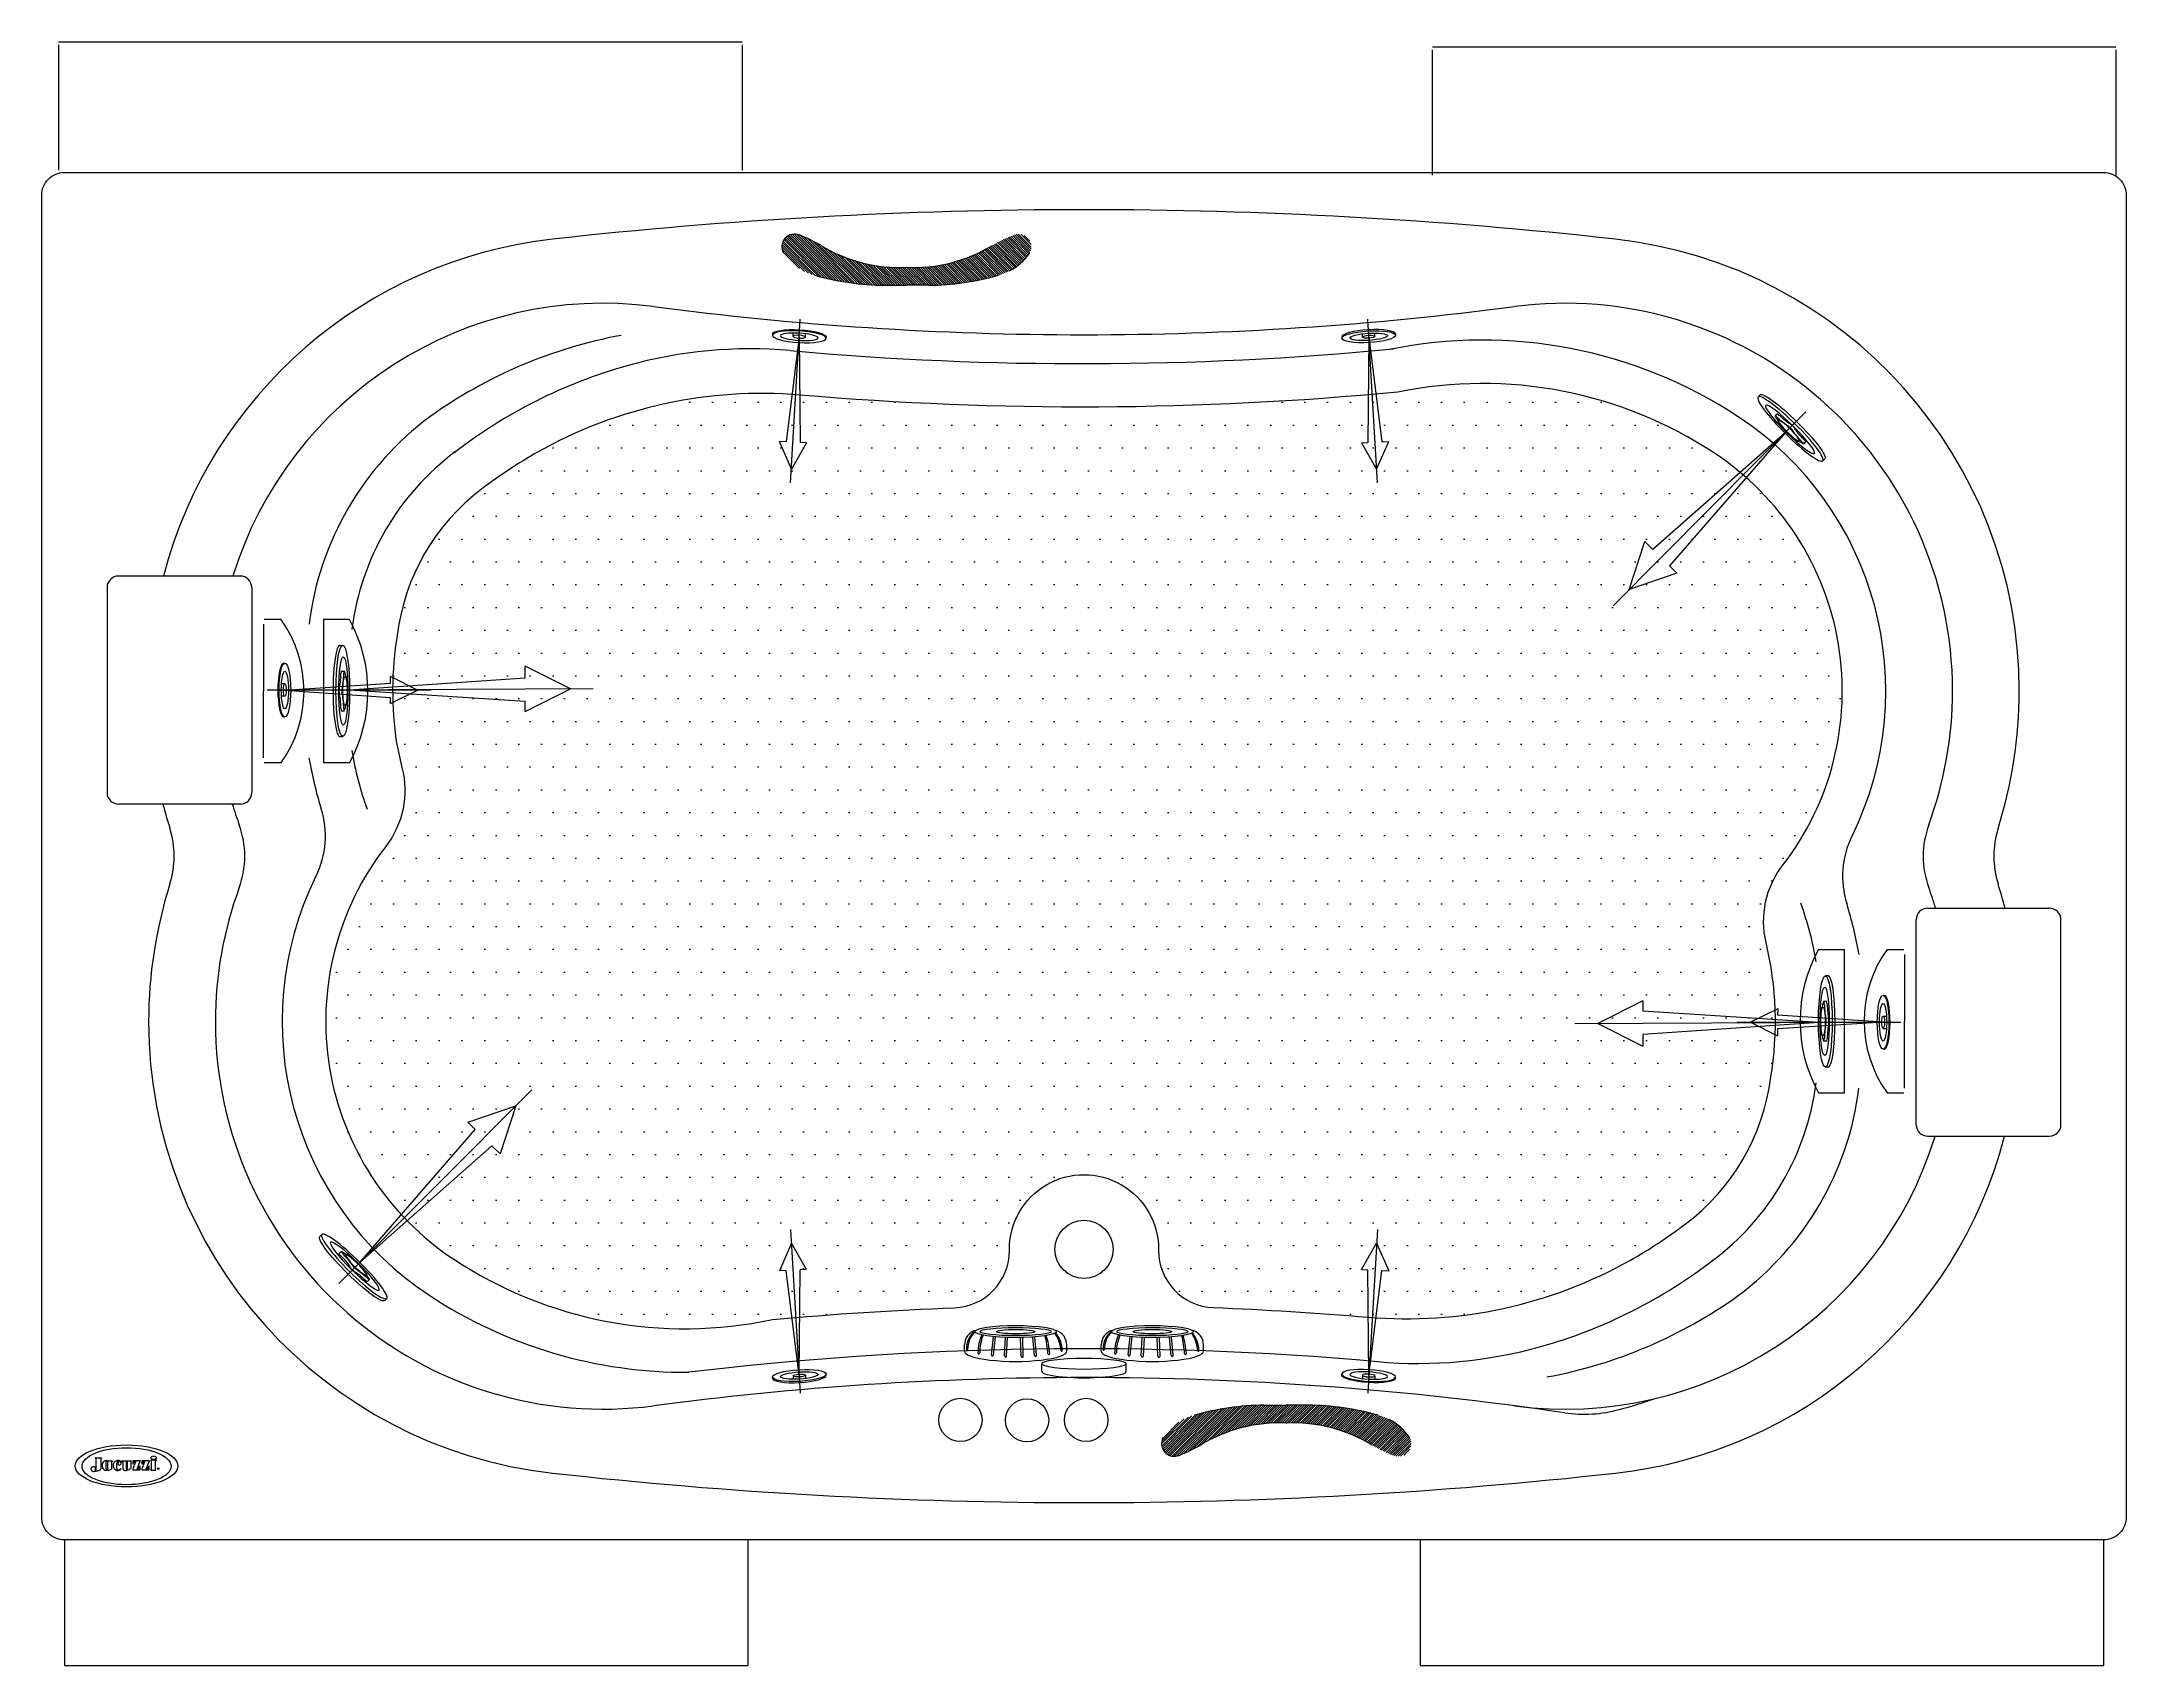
# Model space of a CAD drawing. Header units: millimetres. Extents: x -1273.34 to -1271.51, y 2239.52 to 2240.95.
import ezdxf
from ezdxf.enums import TextEntityAlignment as Align

# ---------------------------------------------------------------- set-up
doc = ezdxf.new("R2010")
doc.units = ezdxf.units.MM
doc.linetypes.add('CENTER2', pattern=[1.125, 0.75, -0.125, 0.125, -0.125])
doc.layers.add('jacuzzi', color=1, linetype='Continuous')
doc.layers.add('LCOTA02', color=1, linetype='Continuous')
doc.styles.add('ROMANS', font='romans', dxfattribs={"height": 4})

# ---------------------------------------------------------------- blocks, each defined once
blk = doc.blocks.new('A$C302A24D9')
at = {"layer": 'jacuzzi'}
for p, q in [((0, 1.23), (0, 1.02)), ((1.81, 1.02), (1.81, 1.61)), ((2.9, 1.02), (2.9, 1.61)), ((4.71, 1.23), (4.71, 1.02))]:
    blk.add_line(p, q, dxfattribs=at)
at = {"layer": 'jacuzzi', "extrusion": (0, 0, -1)}
for centre, major_axis, ratio, start_param, end_param in [((2.36, 1.23), (2.36, 0), 0.431953, 3.141593, 6.283185), ((2.36, 1.02), (2.36, 0), 0.431953, 3.141593, 9.424778), ((2.36, 1.02), (1.65, 0), 0.381644, 3.141593, 9.424778), ((2.36, 1.02), (0.544, 0), 0.461888, 1.570796326794896, 7.853981633974482)]:
    blk.add_ellipse(centre, major_axis=major_axis, ratio=ratio, start_param=start_param, end_param=end_param, dxfattribs=at)
blk = doc.blocks.new('A$C689742B0')
at = {"layer": 'LCOTA02'}
for p, q in [((2.06, 7.43), (0.95, 7.43)), ((0.95, 0), (2.06, 0))]:
    blk.add_line(p, q, dxfattribs=at)
blk.add_ellipse((0.95, 3.71), major_axis=(0, 3.71), ratio=0.25582, start_param=0, end_param=3.141593, dxfattribs=at)
blk.add_ellipse((2.06, 3.71), major_axis=(0, 3.71), ratio=0.223506, dxfattribs=at)
blk = doc.blocks.new('A$C18C942D9')
at = {"layer": 'LCOTA02'}
for p, q in [((1.39, 14.07), (2.25, 14.06)), ((1.39, 14.07), (2.25, 14.06)), ((0.87, 10.09), (3.36, 9.79)), ((0.91, 10.36), (3.39, 10.07)), ((0.71, 6.26), (3.26, 6.35)), ((0.72, 8.27), (3.27, 8.13)), ((0.72, 5.98), (3.27, 6.07)), ((0.74, 8.55), (3.28, 8.42)), ((0.82, 4.43), (3.33, 4.69)), ((0.85, 4.16), (3.35, 4.41)), ((1.39, 0), (2.25, 0.01))]:
    blk.add_line(p, q, dxfattribs=at)
for centre, radius, start, end in [((1.15, 12.09), 0.124, 70.0987, 280.7386), ((1.13, 5.34), 6.63, 68.2863, 89.644), ((1.13, 6.05), 6.16, 66.1373, 89.444), ((1.63, 13.71), 0.086, 68.3204, 262.6804), ((1.63, 10.22), 3.41, 44.3309, 90.2321), ((1.75, 10.74), 3.06, 37.8314, 91.6456), ((2.23, 11.96), 2.1, 15.4909, 89.5), ((0.89, 10.23), 0.136, 80.818, 264.7502), ((0.71, 6.12), 0.139, 91.7123, 272.3078), ((0.73, 8.41), 0.139, 86.3618, 267.5776), ((0.83, 4.29), 0.137, 94.5439, 277.7632), ((-0.04, 18.07), 15.5, 274.0945, 283.2492), ((1.09, 2.48), 0.134, 97.3715, 283.5655), ((0.37, 12.75), 10.42, 274.1152, 287.7136), ((1.47, 0.72), 0.086, 97.3196, 291.6796), ((1.21, 5.45), 4.65, 273.0204, 304.8844), ((1.38, 4.67), 4.04, 271.6748, 309.1263), ((2.23, 2.11), 2.1, 270.5, 344.4472)]:
    blk.add_arc(centre, radius, start, end, dxfattribs=at)
blk.add_ellipse((1.39, 7.04), major_axis=(0, 7.03), ratio=0.198307, start_param=6.281174, end_param=9.428239, dxfattribs=at)
for major_axis, ratio in [((0, 5.6), 0.1484), ((0, 4.89), 0.114375), ((0, 2.65), 0.112344)]:
    blk.add_ellipse((4.09, 7.03), major_axis=major_axis, ratio=ratio, dxfattribs=at)
blk = doc.blocks.new('*E5')
at = {"layer": 'LCOTA02', "extrusion": (0, 0, -1)}
for centre, start_param, end_param in [((-0.14, 1.57), -1.378279, 0), ((-0.13, -1.4), 3.141593, 4.519872)]:
    blk.add_ellipse(centre, major_axis=(-0.001, 0.268), ratio=0.15, start_param=start_param, end_param=end_param, dxfattribs=at)
blk = doc.blocks.new('*E4')
at = {"layer": 'LCOTA02', "extrusion": (0, 0, -1)}
for centre, start_param, end_param in [((-0.14, 1.57), -1.378279, 0), ((-0.13, -1.4), 3.141593, 4.519872)]:
    blk.add_ellipse(centre, major_axis=(-0.001, 0.268), ratio=0.15, start_param=start_param, end_param=end_param, dxfattribs=at)

msp = doc.modelspace()

# ---------------------------------------------------------------- hatches: boundary and pattern name
at = {"layer": 'jacuzzi'}
h = msp.add_hatch(dxfattribs=at)
h.set_pattern_fill('ANSI31', color=256, scale=0.011232, style=0)
h.set_pattern_definition([(315, (-1275.8304636, 2234.4912138), (-0.00099277792, -0.00099277792), [])])
h.paths.add_polyline_path([(-1272.5034, 2240.7694, -0.040015), (-1272.4844, 2240.7786, -0.693838), (-1272.4707, 2240.7627, -0.117767), (-1272.4885, 2240.7469, -0.051981), (-1272.4982, 2240.7432, -0.067757), (-1272.5595, 2240.7344), (-1272.5788, 2240.7344), (-1272.598, 2240.7344, -0.067757), (-1272.6594, 2240.7432, -0.051981), (-1272.6691, 2240.7469, -0.117767), (-1272.6869, 2240.7627, -0.693838), (-1272.6731, 2240.7786, -0.040015), (-1272.6541, 2240.7694, 0.150241), (-1272.5788, 2240.7501, 0.150241)])
h = msp.add_hatch(dxfattribs=at)
h.set_pattern_fill('DOTS', color=256, scale=0.32, style=0)
h.set_pattern_definition([(0, (-1262.389126, 2236.751674), (0.01, 0.02), [0, -0.02])])
edge = h.paths.add_edge_path()
edge.add_arc((-1273.0991, 2240.2911), 0.08, -37.88, 14.5428, ccw=False)
edge.add_arc((-1272.8387, 2240.0884), 0.25, 142.12, 236.5914)
edge.add_arc((-1272.773, 2240.1881), 0.3694, 236.5914, 281.9694)
edge.add_arc((-1272.423, 2236.8839), 2.9555, 92.2023, 95.307, ccw=False)
edge.add_arc((-1272.5385, 2239.8872), 0.05, 272.2023, 360.6169)
edge.add_arc((-1272.423, 2239.8884), 0.0655, -0.5954, 180.6169, ccw=False)
edge.add_arc((-1272.3075, 2239.8872), 0.05, 179.4046, 267.8029)
edge.add_arc((-1272.4216, 2236.9126), 2.9269, 85.139, 87.8029, ccw=False)
edge.add_arc((-1272.1397, 2240.2275), 0.4, 265.139, 299.4029)
edge.add_arc((-1272.1512, 2240.248), 0.4236, 299.3912, 307.1719)
edge.add_arc((-1272.009, 2240.0632), 0.1904, 306.6708, 352.8482)
edge.add_arc((-1272.1144, 2240.0883), 0.2983, 350.5838, 373.4517)
edge.add_arc((-1271.7464, 2240.1763), 0.08, 142.2306, 193.4517, ccw=False)
edge.add_arc((-1272.0073, 2240.3784), 0.25, 322.2306, 416.5914)
edge.add_arc((-1272.073, 2240.2788), 0.3694, 56.5914, 101.634)
edge.add_arc((-1272.4244, 2243.5543), 2.9269, 265.139, 275.4277, ccw=False)
edge.add_arc((-1272.7063, 2240.2394), 0.4, 85.139, 119.4029)
edge.add_arc((-1272.6935, 2240.2167), 0.4261, 119.4029, 127.3212)
edge.add_arc((-1272.837, 2240.4037), 0.1904, 127.0843, 172.8471)
edge.add_arc((-1272.7316, 2240.3786), 0.2983, 170.5838, 188.7819)
edge.add_arc((-1272.7623, 2240.3784), 0.268, 189.7583, 194.5428)
h = msp.add_hatch(dxfattribs=at)
h.set_pattern_fill('ANSI31', color=256, scale=0.011232, style=0)
h.set_pattern_definition([(45, (-1275.497088, 2245.9949069), (-0.00099277792, 0.00099277792), [])])
h.paths.add_polyline_path([(-1272.1701, 2239.7167, 0.040015), (-1272.151, 2239.7075, 0.693838), (-1272.1373, 2239.7234, 0.117767), (-1272.1551, 2239.7392, 0.051981), (-1272.1648, 2239.7429, 0.067757), (-1272.2261, 2239.7517), (-1272.2454, 2239.7517), (-1272.2647, 2239.7517, 0.067757), (-1272.326, 2239.7429, 0.051981), (-1272.3357, 2239.7392, 0.117767), (-1272.3535, 2239.7234, 0.693838), (-1272.3398, 2239.7075, 0.040015), (-1272.3207, 2239.7167, -0.150241), (-1272.2454, 2239.736, -0.150241)])

# ---------------------------------------------------------------- linework, layer by layer
for p, q in [((-1273.3232, 2240.9481), (-1272.7232, 2240.9481)), ((-1273.3232, 2240.9453), (-1273.3232, 2240.8353)), ((-1272.7232, 2240.9453), (-1272.7232, 2240.8353)), ((-1272.1173, 2240.9409), (-1272.1173, 2240.8309)), ((-1272.1172, 2240.9437), (-1271.5172, 2240.9437)), ((-1271.5173, 2240.9409), (-1271.5173, 2240.8309)), ((-1272.598, 2240.7344), (-1272.5788, 2240.7344)), ((-1272.5595, 2240.7344), (-1272.5788, 2240.7344)), ((-1272.673, 2240.6892), (-1272.6844, 2240.597)), ((-1272.673, 2240.6892), (-1272.6721, 2240.5964)), ((-1272.173, 2240.6892), (-1272.1739, 2240.5964)), ((-1272.173, 2240.6892), (-1272.1616, 2240.597)), ((-1271.8295, 2240.6382), (-1271.8313, 2240.6364)), ((-1271.8144, 2240.6214), (-1271.8162, 2240.6197)), ((-1272.6798, 2240.573), (-1272.6904, 2240.5973)), ((-1272.6844, 2240.597), (-1272.6904, 2240.5973)), ((-1272.1662, 2240.573), (-1272.1555, 2240.5973)), ((-1272.1616, 2240.597), (-1272.1555, 2240.5973)), ((-1271.8075, 2240.6048), (-1271.9235, 2240.5024)), ((-1271.8075, 2240.6048), (-1271.9089, 2240.4881)), ((-1272.6667, 2240.5961), (-1272.6798, 2240.573)), ((-1272.6667, 2240.5961), (-1272.6721, 2240.5964)), ((-1272.1793, 2240.5961), (-1272.1739, 2240.5964)), ((-1272.1793, 2240.5961), (-1272.1662, 2240.573)), ((-1271.7895, 2240.5969), (-1271.7914, 2240.5949)), ((-1271.7726, 2240.582), (-1271.7743, 2240.5802)), ((-1271.9444, 2240.4673), (-1271.9307, 2240.5095)), ((-1271.9235, 2240.5024), (-1271.9307, 2240.5095)), ((-1271.9025, 2240.4817), (-1271.9089, 2240.4881)), ((-1273.2806, 2240.4692), (-1273.2806, 2240.2892)), ((-1273.1636, 2240.4792), (-1273.2706, 2240.4792)), ((-1273.1536, 2240.4692), (-1273.1536, 2240.2892)), ((-1271.9025, 2240.4817), (-1271.9444, 2240.4673)), ((-1273.1434, 2240.4371), (-1273.1434, 2240.3784)), ((-1273.1279, 2240.4411), (-1273.1427, 2240.4411)), ((-1273.0905, 2240.4411), (-1273.0905, 2240.3154)), ((-1273.0678, 2240.4411), (-1273.0905, 2240.4411)), ((-1273.0762, 2240.4184), (-1273.0737, 2240.4184)), ((-1273.075, 2240.3959), (-1273.0725, 2240.3959)), ((-1272.9136, 2240.39), (-1272.9136, 2240.4001)), ((-1272.8739, 2240.3802), (-1272.9136, 2240.4001)), ((-1273.1434, 2240.3198), (-1273.1434, 2240.3784)), ((-1273.1245, 2240.3792), (-1273.0318, 2240.3851)), ((-1273.1245, 2240.3792), (-1273.0319, 2240.3728)), ((-1273.068, 2240.3793), (-1272.9136, 2240.39)), ((-1273.068, 2240.3793), (-1272.9136, 2240.3695)), ((-1273.0319, 2240.3674), (-1273.0081, 2240.3792)), ((-1273.0318, 2240.3851), (-1273.0318, 2240.3912)), ((-1273.0081, 2240.3792), (-1273.0318, 2240.3912)), ((-1272.9136, 2240.3605), (-1272.8739, 2240.3802)), ((-1273.075, 2240.361), (-1273.0722, 2240.361)), ((-1273.0319, 2240.3674), (-1273.0319, 2240.3728)), ((-1272.9136, 2240.3605), (-1272.9136, 2240.3695)), ((-1273.0762, 2240.3384), (-1273.0737, 2240.3384)), ((-1273.1279, 2240.3154), (-1273.1426, 2240.3154)), ((-1273.0678, 2240.3154), (-1273.0905, 2240.3154)), ((-1273.1636, 2240.2792), (-1273.2706, 2240.2792)), ((-1271.6924, 2239.9977), (-1271.6924, 2240.1777)), ((-1271.6824, 2240.1877), (-1271.5754, 2240.1877)), ((-1271.5654, 2239.9977), (-1271.5654, 2240.1777)), ((-1271.7782, 2240.1515), (-1271.7555, 2240.1515)), ((-1271.7554, 2240.0258), (-1271.7555, 2240.1515)), ((-1271.7181, 2240.1515), (-1271.7034, 2240.1515)), ((-1271.7026, 2240.1471), (-1271.7026, 2240.0884)), ((-1271.7697, 2240.1284), (-1271.7722, 2240.1284)), ((-1271.9323, 2240.1064), (-1271.972, 2240.0866)), ((-1271.9323, 2240.1064), (-1271.9324, 2240.0974)), ((-1271.771, 2240.1059), (-1271.7738, 2240.1059)), ((-1271.972, 2240.0866), (-1271.9324, 2240.0667)), ((-1271.778, 2240.0876), (-1271.9324, 2240.0974)), ((-1271.778, 2240.0876), (-1271.9324, 2240.0769)), ((-1271.814, 2240.0995), (-1271.8379, 2240.0877)), ((-1271.8379, 2240.0877), (-1271.8142, 2240.0757)), ((-1271.7215, 2240.0877), (-1271.8142, 2240.0818)), ((-1271.814, 2240.0995), (-1271.8141, 2240.094)), ((-1271.7215, 2240.0877), (-1271.8141, 2240.094)), ((-1271.7026, 2240.0298), (-1271.7026, 2240.0884)), ((-1271.9324, 2240.0769), (-1271.9324, 2240.0667)), ((-1271.8142, 2240.0818), (-1271.8142, 2240.0757)), ((-1271.771, 2240.071), (-1271.7735, 2240.071)), ((-1271.7697, 2240.0484), (-1271.7722, 2240.0484)), ((-1272.9638, 2239.9999), (-1272.9219, 2240.0143)), ((-1272.9219, 2240.0143), (-1272.9356, 2239.9721)), ((-1271.7782, 2240.0258), (-1271.7554, 2240.0258)), ((-1271.7181, 2240.0258), (-1271.7033, 2240.0258)), ((-1273.0588, 2239.8768), (-1272.9574, 2239.9935)), ((-1272.9638, 2239.9999), (-1272.9574, 2239.9935)), ((-1273.0588, 2239.8768), (-1272.9428, 2239.9792)), ((-1272.9428, 2239.9792), (-1272.9356, 2239.9721)), ((-1271.6824, 2239.9877), (-1271.5754, 2239.9877)), ((-1273.0937, 2239.8996), (-1273.092, 2239.9014)), ((-1273.0768, 2239.8847), (-1273.0749, 2239.8867)), ((-1272.6798, 2239.8939), (-1272.6904, 2239.8695)), ((-1272.6667, 2239.8708), (-1272.6798, 2239.8939)), ((-1272.1793, 2239.8708), (-1272.1662, 2239.8939)), ((-1272.1662, 2239.8939), (-1272.1555, 2239.8695)), ((-1272.6844, 2239.8699), (-1272.6904, 2239.8695)), ((-1272.673, 2239.7777), (-1272.6844, 2239.8699)), ((-1272.673, 2239.7777), (-1272.6721, 2239.8705)), ((-1272.6667, 2239.8708), (-1272.6721, 2239.8705)), ((-1272.1793, 2239.8708), (-1272.1739, 2239.8705)), ((-1272.173, 2239.7777), (-1272.1739, 2239.8705)), ((-1272.173, 2239.7777), (-1272.1616, 2239.8699)), ((-1272.1616, 2239.8699), (-1272.1555, 2239.8695)), ((-1273.0519, 2239.8601), (-1273.0502, 2239.8619)), ((-1273.0368, 2239.8434), (-1273.035, 2239.8452)), ((-1272.2647, 2239.7517), (-1272.2454, 2239.7517)), ((-1272.2261, 2239.7517), (-1272.2454, 2239.7517)), ((-1273.2907, 2239.7052), (-1273.2907, 2239.7054)), ((-1273.2905, 2239.7056), (-1273.2856, 2239.7056)), ((-1273.2903, 2239.705), (-1273.2905, 2239.705)), ((-1273.2901, 2239.6946), (-1273.2901, 2239.7048)), ((-1273.2862, 2239.705), (-1273.2862, 2239.6954)), ((-1273.2856, 2239.705), (-1273.2862, 2239.705)), ((-1273.2854, 2239.7054), (-1273.2854, 2239.7052)), ((-1273.2817, 2239.7013), (-1273.2817, 2239.6961)), ((-1273.2798, 2239.7027), (-1273.2798, 2239.7028)), ((-1273.2798, 2239.6961), (-1273.2798, 2239.7013)), ((-1273.2796, 2239.7029), (-1273.2759, 2239.7029)), ((-1273.2766, 2239.7021), (-1273.2766, 2239.6955)), ((-1273.2759, 2239.7023), (-1273.2765, 2239.7023)), ((-1273.2758, 2239.7028), (-1273.2758, 2239.7025)), ((-1273.2719, 2239.696), (-1273.2719, 2239.7012)), ((-1273.2675, 2239.7024), (-1273.2675, 2239.7029)), ((-1273.2674, 2239.7029), (-1273.2638, 2239.7029)), ((-1273.2674, 2239.7023), (-1273.267, 2239.7023)), ((-1273.2669, 2239.7023), (-1273.2669, 2239.6965)), ((-1273.2637, 2239.7029), (-1273.2637, 2239.6957)), ((-1273.2626, 2239.6957), (-1273.2626, 2239.7029)), ((-1273.2625, 2239.7029), (-1273.2596, 2239.7029)), ((-1273.2595, 2239.6969), (-1273.2595, 2239.7029)), ((-1273.258, 2239.7029), (-1273.258, 2239.7004)), ((-1273.258, 2239.6951), (-1273.2552, 2239.7023)), ((-1273.2579, 2239.703), (-1273.2514, 2239.703)), ((-1273.2542, 2239.6955), (-1273.2514, 2239.7029)), ((-1273.2501, 2239.7029), (-1273.2501, 2239.7004)), ((-1273.2501, 2239.6951), (-1273.2473, 2239.7023)), ((-1273.25, 2239.703), (-1273.2435, 2239.703)), ((-1273.2463, 2239.6955), (-1273.2434, 2239.7029)), ((-1273.2796, 2239.695), (-1273.2796, 2239.6946)), ((-1273.2686, 2239.6952), (-1273.2686, 2239.6959)), ((-1273.2579, 2239.7003), (-1273.2576, 2239.7003)), ((-1273.2579, 2239.6949), (-1273.2517, 2239.6949)), ((-1273.2521, 2239.6981), (-1273.2517, 2239.6981)), ((-1273.2516, 2239.6949), (-1273.2516, 2239.698)), ((-1273.25, 2239.7003), (-1273.2497, 2239.7003)), ((-1273.25, 2239.6949), (-1273.2438, 2239.6949)), ((-1273.2442, 2239.6981), (-1273.2438, 2239.6981)), ((-1273.2437, 2239.6949), (-1273.2437, 2239.698)), ((-1273.2423, 2239.6949), (-1273.2423, 2239.6951)), ((-1273.2422, 2239.6948), (-1273.2378, 2239.6948)), ((-1273.2377, 2239.6949), (-1273.2377, 2239.6951)), ((-1273.318, 2239.6334), (-1273.318, 2239.5234)), ((-1272.718, 2239.6334), (-1272.718, 2239.5234)), ((-1272.128, 2239.6334), (-1272.128, 2239.5234)), ((-1271.528, 2239.6334), (-1271.528, 2239.5234)), ((-1273.318, 2239.5234), (-1272.718, 2239.5234)), ((-1272.128, 2239.5234), (-1271.528, 2239.5234))]:
    msp.add_line(p, q, dxfattribs=at)
at = {"layer": 'jacuzzi', "linetype": 'CENTER2'}
for p, q in [((-1272.6805, 2240.561), (-1272.6721, 2240.7047)), ((-1272.1654, 2240.561), (-1272.1739, 2240.7047)), ((-1271.9586, 2240.4532), (-1271.7892, 2240.6232)), ((-1272.996, 2240.3792), (-1273.14, 2240.3792)), ((-1272.8539, 2240.3804), (-1273.0939, 2240.3792)), ((-1271.9921, 2240.0865), (-1271.7521, 2240.0877)), ((-1271.8499, 2240.0877), (-1271.706, 2240.0877)), ((-1272.9077, 2240.0284), (-1273.0771, 2239.8584)), ((-1272.6805, 2239.9059), (-1272.6721, 2239.7622)), ((-1272.1654, 2239.9059), (-1272.1739, 2239.7622))]:
    msp.add_line(p, q, dxfattribs=at)
at = {"layer": 'jacuzzi', "color": 3}
msp.add_lwpolyline([(-1271.528, 2239.6334), (-1273.318, 2239.6334, -0.414214), (-1273.338, 2239.6534), (-1273.338, 2240.8134, -0.414214), (-1273.318, 2240.8334), (-1271.528, 2240.8334, -0.414214), (-1271.508, 2240.8134), (-1271.508, 2239.6534, -0.414214)], format="xyb", close=True, dxfattribs=at)
at = {"layer": 'jacuzzi'}
msp.add_lwpolyline([(-1273.0217, 2240.3112, -0.232812), (-1273.036, 2240.2419, 0.43726), (-1272.9763, 2239.8798, 0.200627), (-1272.6963, 2239.8268, -0.013548), (-1272.5366, 2239.8372, 0.406132), (-1272.4885, 2239.8877, -1.010635), (-1272.3575, 2239.8878, 0.40605), (-1272.3094, 2239.8373, -0.011624), (-1272.1736, 2239.8289, 0.150629), (-1271.9433, 2239.879, 0.033963), (-1271.8953, 2239.9105, 0.204259), (-1271.8201, 2240.0395, 0.100113), (-1271.8242, 2240.1577, -0.227292), (-1271.8097, 2240.2253, 0.436686), (-1271.8696, 2240.5871, 0.199106), (-1272.1475, 2240.6406, -0.044923), (-1272.6724, 2240.638, 0.150629), (-1272.9027, 2240.5879, 0.034564), (-1272.9518, 2240.5555, 0.202375), (-1273.0259, 2240.4274, 0.079572), (-1273.0264, 2240.333, 0.02088)], format="xyb", close=True, dxfattribs=at)
for points in [[(-1273.2387, 2239.7033), (-1273.2422, 2239.7033, 0.414214), (-1273.2422, 2239.7032), (-1273.2422, 2239.7027, 0.414214), (-1273.2422, 2239.7026), (-1273.2419, 2239.7026, -0.414214), (-1273.2418, 2239.7026), (-1273.2418, 2239.6956)], [(-1273.2382, 2239.6956), (-1273.2382, 2239.7027, -0.309408), (-1273.2381, 2239.7029, 0.090701), (-1273.2372, 2239.7034, 0.365017), (-1273.2372, 2239.7035), (-1273.2373, 2239.7037, 0.451807), (-1273.2376, 2239.7037, -0.178007), (-1273.2387, 2239.7033)]]:
    msp.add_lwpolyline(points, format="xyb", dxfattribs=at)
for centre, radius in [((-1272.423, 2239.8884), 0.0255), ((-1272.5315, 2239.7387), 0.019), ((-1272.473, 2239.7384), 0.019), ((-1272.4211, 2239.7387), 0.019), ((-1273.2356, 2239.696), 0.000795)]:
    msp.add_circle(centre, radius, dxfattribs=at)
for centre, radius, start, end in [((-1272.423, 2236.5894), 4.2113, 83.6403, 96.3597), ((-1272.8453, 2240.3784), 0.3988, 96.3597, 165.3667), ((-1272.677, 2240.7681), 0.0112, 67.6064, 208.6514), ((-1272.7211, 2240.6555), 0.1322, 59.5405, 68.534), ((-1272.5851, 2240.8823), 0.1323, 238.576, 272.7531), ((-1272.5724, 2240.8823), 0.1323, 267.2469, 301.424), ((-1272.5126, 2240.7921), 0.0512, 298.1047, 324.9712), ((-1272.0007, 2240.3784), 0.3988, 0, 83.6403), ((-1272.5964, 2240.9641), 0.2297, 254.0978, 269.6029), ((-1272.5611, 2240.9641), 0.2297, 270.3971, 285.9022), ((-1272.8453, 2240.3784), 0.3402, 82.4925, 162.7711), ((-1272.423, 2243.583), 2.892, 262.4925, 270), ((-1272.423, 2243.583), 2.892, 270, 277.5075), ((-1272.0007, 2240.3784), 0.3402, 0, 97.5075), ((-1272.7528, 2240.277), 0.4204, 100.4867, 125.5703), ((-1272.7163, 2240.2786), 0.4, 84.9071, 105.6167), ((-1272.4244, 2243.5543), 2.8887, 264.9071, 275.4277), ((-1272.073, 2240.2788), 0.4075, 56.5914, 101.634), ((-1272.7048, 2240.2374), 0.4427, 105.6167, 127.8281), ((-1272.837, 2240.4037), 0.2684, 126.6708, 172.8482), ((-1272.0073, 2240.3784), 0.2882, 333.7698, 56.5914), ((-1272.837, 2240.4037), 0.2304, 126.6708, 172.8482), ((-1273.2706, 2240.4692), 0.01, 90, 180), ((-1273.1636, 2240.4692), 0.01, 0, 90), ((-1273.2159, 2240.3782), 0.1082, 324.4806, 35.5194), ((-1273.182, 2240.3782), 0.1304, 331.1829, 28.8171), ((-1272.0007, 2240.3784), 0.3402, 339.8133, 0), ((-1272.0007, 2240.3784), 0.3988, 342.3735, 0), ((-1272.7623, 2240.3784), 0.308, 189.7583, 199.6758), ((-1272.7623, 2240.3784), 0.3461, 189.7583, 197.3821), ((-1273.2706, 2240.2892), 0.01, 180, 270), ((-1273.1636, 2240.2892), 0.01, 270, 0), ((-1272.8453, 2240.3784), 0.3988, 194.4073, 197.6265), ((-1272.8453, 2240.3784), 0.3402, 196.9605, 200.1867), ((-1273.1689, 2240.2512), 0.08, 333.7698, 17.3821), ((-1273.3017, 2240.2334), 0.08, 342.3735, 17.6265), ((-1273.2397, 2240.2334), 0.08, 339.8133, 20.1867), ((-1271.6771, 2240.2157), 0.08, 153.7698, 197.3821), ((-1271.6063, 2240.2334), 0.08, 159.8133, 200.1867), ((-1271.5443, 2240.2334), 0.08, 162.3735, 197.6265), ((-1272.8387, 2240.0884), 0.2882, 153.7698, 236.5914), ((-1272.8453, 2240.0884), 0.3988, 162.3735, 180), ((-1272.8453, 2240.0884), 0.3402, 159.8133, 180), ((-1272.0007, 2240.0884), 0.3402, 16.9605, 20.1867), ((-1272.0007, 2240.0884), 0.3988, 14.4073, 17.6265), ((-1272.0837, 2240.0884), 0.308, 9.7583, 19.6758), ((-1272.0837, 2240.0884), 0.3461, 9.7583, 17.3821), ((-1271.6824, 2240.1777), 0.01, 90, 180), ((-1271.5754, 2240.1777), 0.01, 0, 90), ((-1271.664, 2240.0887), 0.1304, 151.1829, 208.8171), ((-1271.63, 2240.0887), 0.1082, 144.4806, 215.5194), ((-1272.8453, 2240.0884), 0.3988, 180, 263.6403), ((-1272.8453, 2240.0884), 0.3402, 180, 277.5075), ((-1272.009, 2240.0632), 0.2304, 306.6708, 352.8482), ((-1272.009, 2240.0632), 0.2684, 306.6708, 352.8482), ((-1271.6824, 2239.9977), 0.01, 180, 270), ((-1271.5754, 2239.9977), 0.01, 270, 0), ((-1272.0007, 2240.0884), 0.3402, 262.4925, 342.7711), ((-1272.0007, 2240.0884), 0.3988, 276.3597, 345.3667), ((-1272.1412, 2240.2295), 0.4427, 285.6167, 307.8281), ((-1272.773, 2240.1881), 0.4075, 236.5914, 270.4436), ((-1272.0932, 2240.1898), 0.4204, 280.4867, 305.5703), ((-1272.4228, 2236.8797), 2.9215, 84.9407, 96.8208), ((-1272.423, 2236.8839), 2.9173, 90, 90.2953), ((-1272.423, 2236.8839), 2.9173, 89.7047, 90), ((-1272.1297, 2240.1883), 0.4, 264.9071, 285.6167), ((-1272.423, 2236.8839), 2.892, 90, 97.5075), ((-1272.423, 2236.8839), 2.892, 81.6088, 90), ((-1272.0441, 2240.3272), 0.5771, 289.8793, 289.9129), ((-1272.073, 2240.1881), 0.4563, 285.2556, 289.281), ((-1272.2631, 2239.522), 0.2297, 90.3971, 105.9022), ((-1272.2277, 2239.522), 0.2297, 74.0978, 89.6029), ((-1272.1792, 2239.694), 0.0512, 35.0288, 61.8953), ((-1271.9838, 2239.8611), 0.1173, 261.6088, 285.2556), ((-1272.3437, 2239.718), 0.0112, 151.3486, 292.3936), ((-1272.2518, 2239.6038), 0.1323, 87.2469, 121.424), ((-1272.239, 2239.6038), 0.1323, 58.576, 92.7531), ((-1273.2905, 2239.7054), 0.000183, 90, 180), ((-1273.2905, 2239.7052), 0.000183, 180, 270), ((-1273.2903, 2239.7048), 0.000183, 0, 90), ((-1273.2856, 2239.7054), 0.000183, 0, 90), ((-1273.2856, 2239.7052), 0.000183, 270, 0), ((-1273.2806, 2239.6987), 0.00441, 126.3033, 231.4856), ((-1273.2813, 2239.7002), 0.0028, 59.9231, 132.2761), ((-1273.2807, 2239.7013), 0.000926, 0, 180), ((-1273.2798, 2239.7027), 0.0000913, 231.4553, 0), ((-1273.2796, 2239.7028), 0.000183, 90, 180), ((-1273.2765, 2239.7021), 0.000183, 90, 180), ((-1273.2759, 2239.7028), 0.000183, 0, 90), ((-1273.2759, 2239.7025), 0.000183, 270, 0), ((-1273.2709, 2239.6988), 0.00446, 127.1313, 242.2671), ((-1273.2711, 2239.6992), 0.00398, 88.5996, 128.9527), ((-1273.2699, 2239.7012), 0.00197, 150.4373, 179.0124), ((-1273.2706, 2239.7015), 0.00116, 97.112, 147.2426), ((-1273.2698, 2239.7005), 0.00138, 110.2833, 290.7343), ((-1273.2711, 2239.7), 0.00316, 29.5272, 87.5019), ((-1273.2707, 2239.7017), 0.000975, 50.781, 96.3414), ((-1273.2704, 2239.7022), 0.000419, 289.0295, 44.0873), ((-1273.27, 2239.7008), 0.00178, 294.3936, 25.9072), ((-1273.2674, 2239.7029), 0.0000913, 90, 180), ((-1273.2674, 2239.7024), 0.0000913, 180, 270), ((-1273.267, 2239.7023), 0.0000913, 0, 90), ((-1273.2638, 2239.7029), 0.0000913, 0, 90), ((-1273.2625, 2239.7029), 0.0000913, 90, 180), ((-1273.2596, 2239.7029), 0.0000913, 0, 90), ((-1273.2579, 2239.7029), 0.0000913, 90, 180), ((-1273.2579, 2239.7004), 0.0000913, 180, 270), ((-1273.2576, 2239.7004), 0.0000913, 270, 355.0588), ((-1273.255, 2239.7002), 0.00256, 130.1573, 175.0588), ((-1273.2556, 2239.7009), 0.0016, 80.3374, 129.0048), ((-1273.2554, 2239.7024), 0.000114, 338.9296, 80.3374), ((-1273.2514, 2239.7029), 0.0000913, 338.9296, 90), ((-1273.25, 2239.7029), 0.0000913, 90, 180), ((-1273.25, 2239.7004), 0.0000913, 180, 270), ((-1273.2497, 2239.7004), 0.0000913, 270, 355.0588), ((-1273.247, 2239.7002), 0.00256, 130.1573, 175.0588), ((-1273.2477, 2239.7009), 0.0016, 80.3374, 129.0048), ((-1273.2474, 2239.7024), 0.000114, 338.9296, 80.3374), ((-1273.2435, 2239.7029), 0.0000913, 338.9296, 90), ((-1272.3878, 2239.8307), 0.1322, 291.466, 300.4595), ((-1273.2926, 2239.6957), 0.00211, 122.9803, 234.8089), ((-1273.2927, 2239.6955), 0.00182, 234.8089, 260.1754), ((-1273.2927, 2239.6959), 0.00184, 329.3882, 123.2376), ((-1273.2919, 2239.7005), 0.00692, 260.1754, 285.4183), ((-1273.2907, 2239.6948), 0.000455, 149.3882, 195.7752), ((-1273.2905, 2239.6948), 0.000664, 195.7752, 246.1283), ((-1273.2906, 2239.6946), 0.000455, 246.1283, 297.2029), ((-1273.2907, 2239.6948), 0.000605, 297.2029, 316.5289), ((-1273.2907, 2239.6947), 0.000567, 320.2199, 351.1443), ((-1273.2955, 2239.7134), 0.0204, 285.5604, 296.8444), ((-1273.2864, 2239.6954), 0.000183, 298.8232, 0), ((-1273.2813, 2239.6976), 0.00305, 228.3999, 304.2305), ((-1273.2807, 2239.6961), 0.000926, 180, 0), ((-1273.2804, 2239.702), 0.00749, 276.286, 300.0862), ((-1273.271, 2239.6986), 0.00427, 241.6824, 289.3433), ((-1273.271, 2239.6959), 0.000927, 174.0544, 252.5389), ((-1273.2707, 2239.6976), 0.00266, 258.5772, 294.2197), ((-1273.2706, 2239.6972), 0.00219, 295.2704, 324.8584), ((-1273.2715, 2239.6988), 0.00467, 295.0031, 308.9089), ((-1273.2687, 2239.6959), 0.000114, 0, 144.8584), ((-1273.2687, 2239.6952), 0.000114, 309.1312, 0), ((-1273.2647, 2239.6965), 0.00214, 180, 267.9232), ((-1273.2644, 2239.6986), 0.00421, 264.0736, 289.8501), ((-1273.2632, 2239.6959), 0.000576, 210.8626, 334.2637), ((-1273.2635, 2239.6957), 0.000183, 180, 210.8626), ((-1273.2679, 2239.7078), 0.0141, 290.6649, 305.0785), ((-1273.2628, 2239.6957), 0.000183, 334.2637, 0), ((-1273.2602, 2239.6969), 0.00073, 302.1693, 0), ((-1273.2579, 2239.695), 0.000114, 158.9296, 270), ((-1273.2541, 2239.6955), 0.000114, 158.9296, 274.0743), ((-1273.2542, 2239.6978), 0.00243, 274.0743, 281.2218), ((-1273.2549, 2239.6978), 0.00262, 294.8275, 3.7772), ((-1273.2521, 2239.6979), 0.000114, 90, 183.7772), ((-1273.2517, 2239.698), 0.0000913, 0, 90), ((-1273.2517, 2239.695), 0.0000913, 270, 0), ((-1273.25, 2239.695), 0.000114, 158.9296, 270), ((-1273.2461, 2239.6955), 0.000114, 158.9296, 274.0743), ((-1273.2463, 2239.6978), 0.00243, 274.0743, 281.2218), ((-1273.2469, 2239.6978), 0.00262, 294.8275, 3.7772), ((-1273.2442, 2239.6979), 0.000114, 90, 183.7772), ((-1273.2438, 2239.698), 0.0000913, 0, 90), ((-1273.2438, 2239.695), 0.0000913, 270, 0), ((-1273.2422, 2239.6951), 0.0000913, 82.1724, 180), ((-1273.2422, 2239.6949), 0.0000913, 180, 270), ((-1273.2421, 2239.6956), 0.000365, 262.1724, 0), ((-1273.2378, 2239.6956), 0.000365, 180, 273.6112), ((-1273.2378, 2239.6951), 0.0000913, 0, 93.6112), ((-1273.2378, 2239.6949), 0.0000913, 270, 0), ((-1272.423, 2243.8775), 4.2113, 263.6403, 276.3597)]:
    msp.add_arc(centre, radius, start, end, dxfattribs=at)
at = {"layer": 'jacuzzi', "extrusion": (0, 0, -1)}
for centre, major_axis, ratio, start_param, end_param in [((-1271.8028, 2240.6083), (0.0285, -0.0281), 0.15, 3.141593, 9.424778), ((-1271.8011, 2240.6101), (0.0285, -0.0281), 0.15, 3.141593, 6.283185), ((-1271.8032, 2240.6079), (0.0214, -0.0211), 0.133333, 3.141593, 9.424778), ((-1271.8143, 2240.6178), (0.00191, -0.00188), 0.15, 2.391632, 4.519872), ((-1271.8271, 2240.6274), (0.0135, -0.0133), 0.15, -0.74996, 0.121642), ((-1271.8125, 2240.6196), (0.00191, -0.00188), 0.15, 3.141593, 4.519872), ((-1271.815, 2240.623), (0.0135, -0.0133), 0.15, 0.506677, 1.378279), ((-1271.8042, 2240.6069), (0.0089, -0.00878), 0.15, 3.141593, 9.424778), ((-1271.8132, 2240.6248), (0.0135, -0.0133), 0.15, 0.506677, 1.378279), ((-1271.8121, 2240.612), (0.00191, -0.00188), 0.15, 1.134995, 3.263235), ((-1271.8076, 2240.6034), (0.0135, -0.0133), 0.15, 4.276588, 5.14819), ((-1271.8026, 2240.6085), (0.00191, -0.00188), 0.15, 3.648269, 5.776509), ((-1271.8008, 2240.6103), (0.00191, -0.00188), 0.15, 3.648269, 5.776509), ((-1271.788, 2240.5963), (0.0135, -0.0133), 0.15, 1.763314, 2.634916), ((-1271.799, 2240.5991), (0.00191, -0.00188), 0.15, -0.121642, 2.006598), ((-1271.7862, 2240.5981), (0.0135, -0.0133), 0.15, 1.763314, 2.634916), ((-1271.7834, 2240.5843), (0.0135, -0.0133), 0.15, 3.019951, 3.891553), ((-1271.7914, 2240.5988), (0.00191, -0.00188), 0.15, -1.378279, 0), ((-1271.7932, 2240.597), (0.00191, -0.00188), 0.15, -1.378279, 0.74996), ((-1273.0635, 2239.8733), (-0.0285, 0.0281), 0.15, 3.141593, 9.424778), ((-1273.0653, 2239.8715), (-0.0285, 0.0281), 0.15, 3.141593, 6.283185), ((-1273.0632, 2239.8737), (-0.0214, 0.0211), 0.133333, 3.141593, 9.424778), ((-1273.0749, 2239.8828), (-0.00191, 0.00188), 0.15, -1.378279, 0), ((-1273.0731, 2239.8846), (-0.00191, 0.00188), 0.15, -1.378279, 0.74996), ((-1273.0829, 2239.8973), (-0.0135, 0.0133), 0.15, 3.019951, 3.891553), ((-1273.0783, 2239.8852), (-0.0135, 0.0133), 0.15, 1.763314, 2.634916), ((-1273.0621, 2239.8747), (-0.0089, 0.00878), 0.15, 3.141593, 9.424778), ((-1273.0673, 2239.8825), (-0.00191, 0.00188), 0.15, -0.121642, 2.006598), ((-1273.0801, 2239.8835), (-0.0135, 0.0133), 0.15, 1.763314, 2.634916), ((-1273.0655, 2239.8713), (-0.00191, 0.00188), 0.15, 3.648269, 5.776509), ((-1273.0587, 2239.8782), (-0.0135, 0.0133), 0.15, 4.276588, 5.14819), ((-1273.0637, 2239.8731), (-0.00191, 0.00188), 0.15, 3.648269, 5.776509), ((-1273.0531, 2239.8568), (-0.0135, 0.0133), 0.15, 0.506677, 1.378279), ((-1273.0514, 2239.8586), (-0.0135, 0.0133), 0.15, 0.506677, 1.378279), ((-1273.0543, 2239.8696), (-0.00191, 0.00188), 0.15, 1.134995, 3.263235), ((-1273.0392, 2239.8542), (-0.0135, 0.0133), 0.15, -0.74996, 0.121642), ((-1273.0538, 2239.862), (-0.00191, 0.00188), 0.15, 3.141593, 4.519872), ((-1273.0521, 2239.8638), (-0.00191, 0.00188), 0.15, 2.391632, 4.519872)]:
    msp.add_ellipse(centre, major_axis=major_axis, ratio=ratio, start_param=start_param, end_param=end_param, dxfattribs=at)
at = {"layer": 'jacuzzi'}
for centre, major_axis, ratio, start_param, end_param in [((-1273.0762, 2240.3784), (0, 0.04), 0.15, 0, 3.141593), ((-1273.0737, 2240.3784), (0, 0.04), 0.15, -1.570796, 4.712389), ((-1273.0732, 2240.3784), (0, 0.03), 0.133333, 4.712389, 10.995574), ((-1273.0725, 2240.3933), (0, 0.00268), 0.15, -0.74996, 1.378279), ((-1273.0766, 2240.3784), (0, 0.00268), 0.15, 0.506677, 2.634916), ((-1273.0781, 2240.3974), (0, 0.019), 0.15, 3.648269, 4.519872), ((-1273.0741, 2240.3784), (0, 0.00268), 0.15, 0.506677, 2.634916), ((-1273.0756, 2240.3974), (0, 0.019), 0.15, 3.648269, 4.519872), ((-1273.0717, 2240.3784), (0, 0.0125), 0.15, -1.570796, 4.712389), ((-1273.0702, 2240.4091), (0, 0.019), 0.15, 2.391632, 3.263235), ((-1273.0698, 2240.3876), (0, 0.00268), 0.15, 4.276588, 6.404827), ((-1273.0669, 2240.3784), (0, 0.019), 0.15, 1.134995, 2.006598), ((-1273.0781, 2240.3595), (0, 0.019), 0.15, -1.378279, -0.506677), ((-1273.0756, 2240.3595), (0, 0.019), 0.15, -1.378279, -0.506677), ((-1273.0725, 2240.3636), (0, 0.00268), 0.15, 1.763314, 3.891553), ((-1273.0702, 2240.3478), (0, 0.019), 0.15, -0.121642, 0.74996), ((-1273.0698, 2240.3693), (0, 0.00268), 0.15, 3.019951, 5.14819), ((-1271.7722, 2240.0884), (0, 0.04), 0.15, 1.570796326798881, 7.853981633978467), ((-1271.7697, 2240.0884), (0, 0.04), 0.15, 3.141593, 6.283185), ((-1271.7727, 2240.0884), (0, 0.03), 0.133333, 1.570796326794737, 7.853981633974323), ((-1271.7757, 2240.1191), (0, 0.019), 0.15, 3.019951, 3.891553), ((-1271.7735, 2240.1033), (0, 0.00268), 0.15, -1.378279, 0.74996), ((-1271.7703, 2240.1074), (0, 0.019), 0.15, 1.763314, 2.634916), ((-1271.7678, 2240.1074), (0, 0.019), 0.15, 1.763314, 2.634916), ((-1271.7761, 2240.0976), (0, 0.00268), 0.15, -0.121642, 2.006598), ((-1271.7791, 2240.0884), (0, 0.019), 0.15, 4.276588, 5.14819), ((-1271.7742, 2240.0884), (0, 0.0125), 0.15, 1.570796326805243, 7.853981633984828), ((-1271.7703, 2240.0695), (0, 0.019), 0.15, 0.506677, 1.378279), ((-1271.7719, 2240.0884), (0, 0.00268), 0.15, 3.648269, 5.776509), ((-1271.7678, 2240.0695), (0, 0.019), 0.15, 0.506677, 1.378279), ((-1271.7694, 2240.0884), (0, 0.00268), 0.15, 3.648269, 5.776509), ((-1271.7761, 2240.0793), (0, 0.00268), 0.15, 1.134995, 3.263235), ((-1271.7757, 2240.0578), (0, 0.019), 0.15, -0.74996, 0.121642), ((-1271.7735, 2240.0736), (0, 0.00268), 0.15, 2.391632, 4.519872), ((-1273.2635, 2239.6984), (0.045, 0), 0.408776, 3.141593, 9.424778), ((-1273.2397, 2239.7055), (0.00235, 0), 0.621803, 3.141593, 9.424778)]:
    msp.add_ellipse(centre, major_axis=major_axis, ratio=ratio, start_param=start_param, end_param=end_param, dxfattribs=at)
msp.add_ellipse((-1273.2635, 2239.6981), major_axis=(-0.0391, 0), ratio=0.415223, dxfattribs=at)

# ---------------------------------------------------------------- block references
for name, p, xscale, yscale, zscale, rotation in [('A$C302A24D9', (-1272.6968, 2240.6855), 0.01000000000017686, 0.004999999999974942, 0.01000000000008408, 356.6274245311293), ('*E5', (-1273.0736, 2240.3793), -0.009999999999991308, 0.01000000000021828, 0.009999999999999403, 180.2891597680079), ('*E4', (-1271.7724, 2240.0876), -0.009999999999991308, 0.01000000000021828, 0.009999999999999403, 0.2891597680079184), ('A$C18C942D9', (-1272.438, 2239.7901), 0.006396614047093636, 0.006396614047389448, 0.006396614047276535, 89.99176327775385), ('A$C18C942D9', (-1272.318, 2239.7901), 0.006396614047093636, 0.006396614047389448, 0.006396614047276535, 89.99176327775385), ('A$C689742B0', (-1272.3859, 2239.7757), 0.005999999999858119, 0.009999999999990905, 0.009999999999999403, 90), ('A$C302A24D9', (-1272.1492, 2239.7814), 0.01000000000017686, 0.004999999999974942, 0.01000000000008408, 176.6274245311293)]:
    msp.add_blockref(name, p, dxfattribs=dict(at, xscale=xscale, yscale=yscale, zscale=zscale, rotation=rotation))
at = {"layer": 'jacuzzi', "extrusion": (0, 0, -1), "yscale": 0.005000000000109139, "zscale": -0.009999999999999403}
for p, xscale, rotation in [((1272.1492, 2240.6855), 0.009999999999949884, 356.6274245310527), ((1273.1194, 2240.4028), 0.01000000000021828, 270), ((1271.7266, 2240.0641), 0.01000000000021828, 90), ((1272.6968, 2239.7814), 0.009999999999949884, 176.6274245310527)]:
    msp.add_blockref('A$C302A24D9', p, dxfattribs=dict(at, xscale=xscale, rotation=rotation))

# ---------------------------------------------------------------- texts
at = {"layer": 'jacuzzi', "style": 'ROMANS', "oblique": -180, "text_generation_flag": 4}
msp.add_text('R', height=0.000796, dxfattribs=at).set_placement((-1273.2356, 2239.696), align=Align.MIDDLE_CENTER)

doc.saveas('drawing.dxf')
